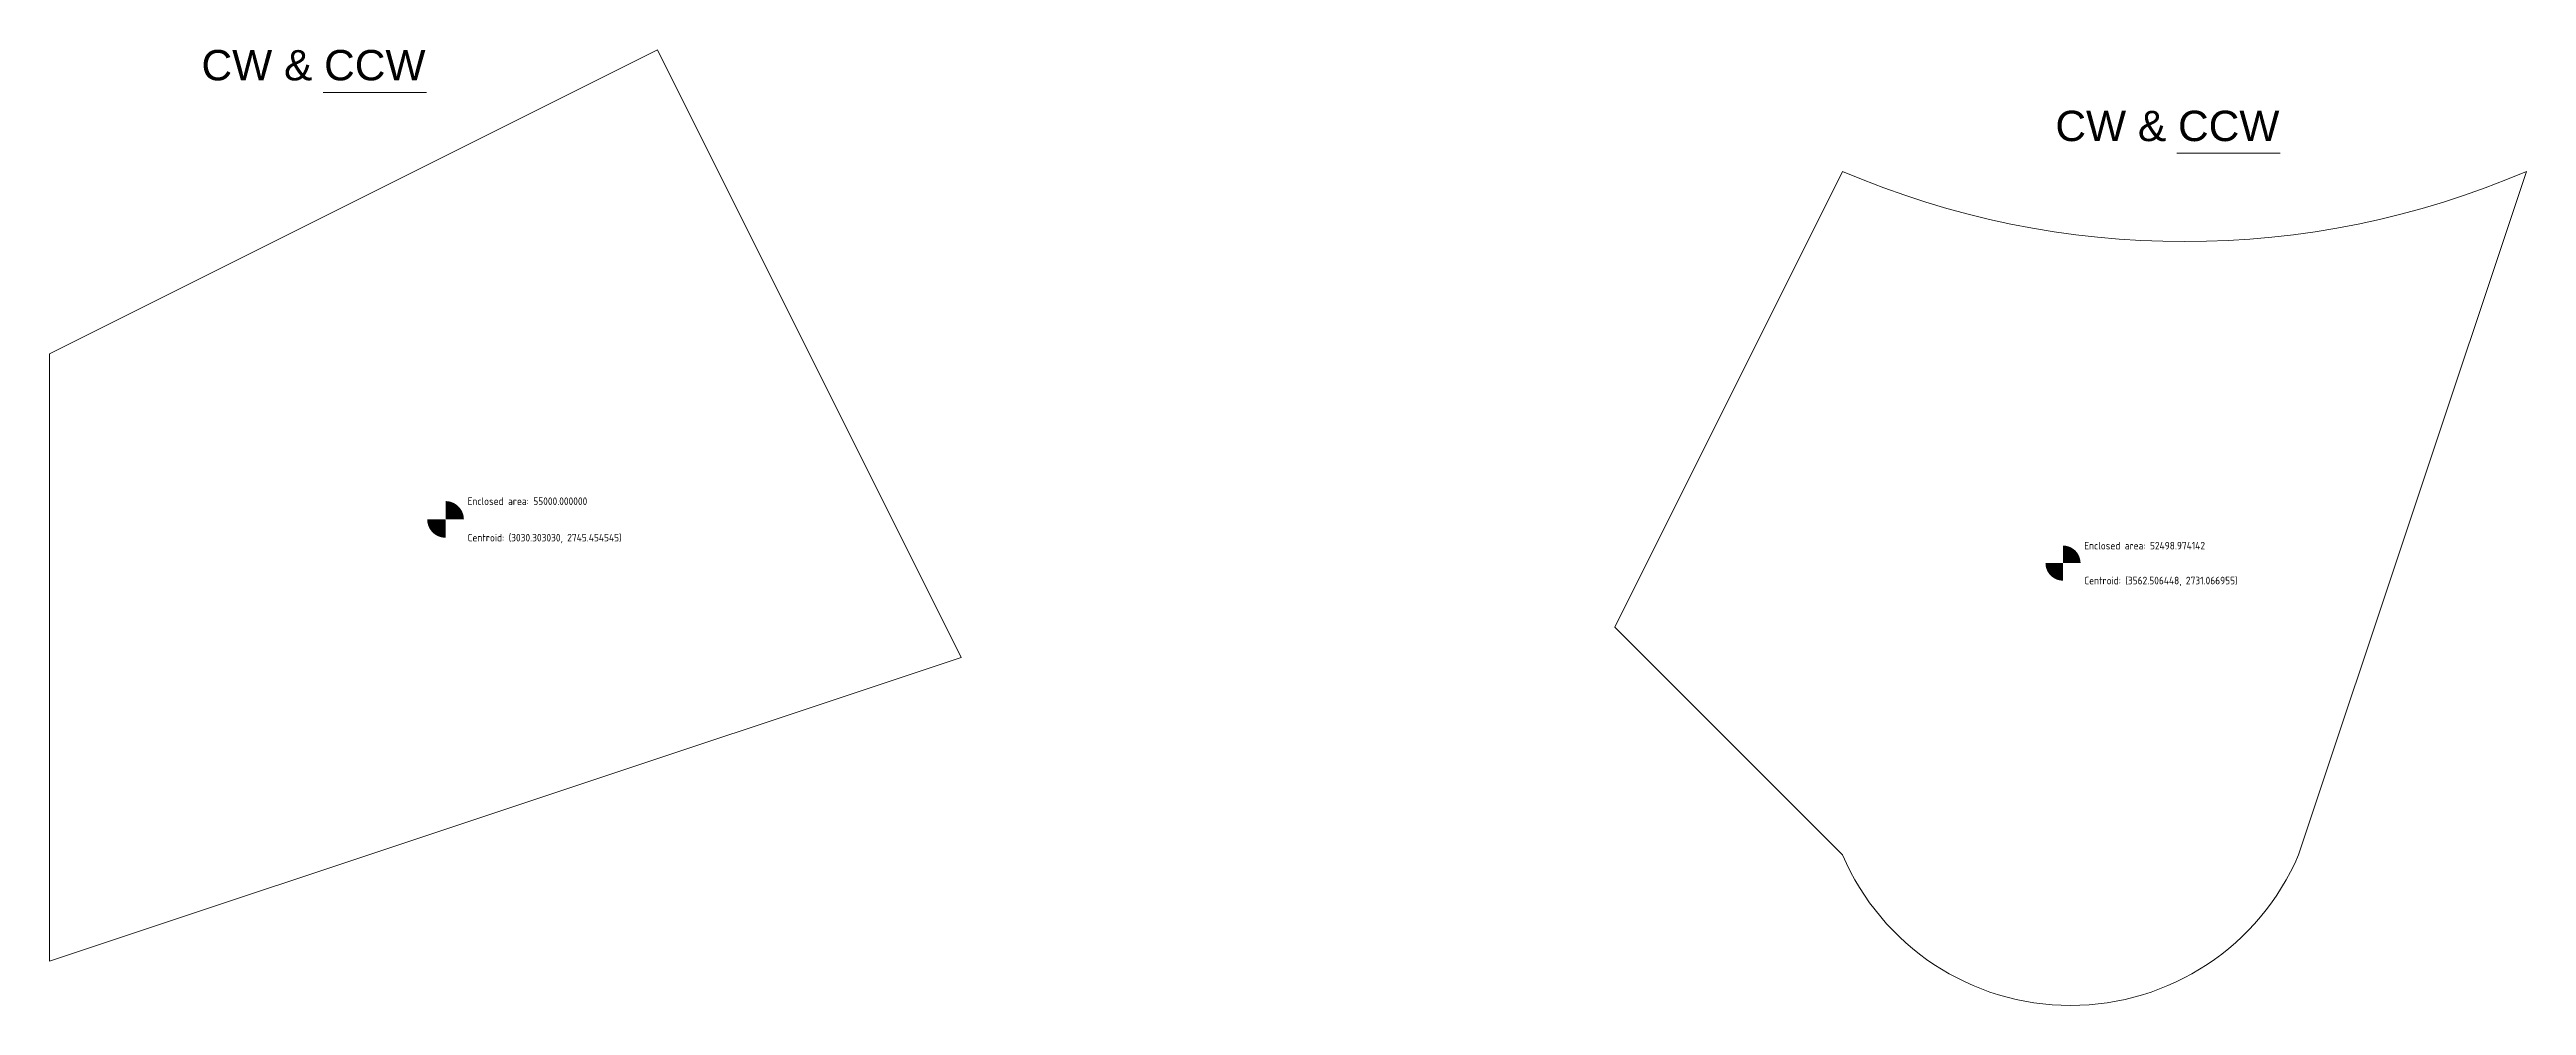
# Model space of a CAD drawing. Header units: millimetres. Extents: x 300 to 5400, y 194 to 3003.
# Drawn here: x 2900 to 3715, y 2585 to 2900 of the extents above; entities that cross this region are included whole.
import ezdxf

# ---------------------------------------------------------------- set-up
doc = ezdxf.new("R2010")
doc.units = ezdxf.units.MM
for name, color, linetype, lineweight, true_color in [('As open or closed shapes', 18, 'Continuous', 15, 0x000000), ('Centroid Examples (empty) ... As area centroid (empty) ... As arc segments (78)', 3, 'Continuous', 15, 0x00ff00), ('Centroid Examples (empty) ... As area centroid (empty) ... As arc segments (78) ... Area autoClose', 5, 'Continuous', 15, 0x0000ff), ('Text', 18, 'Continuous', 15, 0x000000)]:
    doc.layers.add(name, color=color, linetype=linetype, lineweight=lineweight, true_color=true_color)
doc.styles.add('textstyle22', font='arial.ttf')
doc.styles.add('textstyle23', font='arial.ttf')
doc.styles.add('textstyle46', font='')
doc.styles.add('textstyle47', font='')
doc.styles.add('textstyle48', font='')
doc.styles.add('textstyle49', font='')
doc.styles.get('textstyle46').set_extended_font_data('ISOCP')
doc.styles.get('textstyle47').set_extended_font_data('ISOCP')
doc.styles.get('textstyle48').set_extended_font_data('ISOCP')
doc.styles.get('textstyle49').set_extended_font_data('ISOCP')

msp = doc.modelspace()

# ---------------------------------------------------------------- texts
at = {"layer": 'Centroid Examples (empty) ... As area centroid (empty) ... As arc segments (78)', "color": 73, "true_color": 0x9bdc70, "char_height": 2.5, "attachment_point": 1}
for s, insert, style in [('Enclosed area: 55000.000000', (3037.55, 2752.7), 'textstyle46'), ('Centroid: (3030.303030, 2745.454545)', (3037.55, 2740.7), 'textstyle47'), ('Enclosed area: 52498.974142', (3569.5, 2738.06), 'textstyle48'), ('Centroid: (3562.506448, 2731.066955)', (3569.5, 2726.58), 'textstyle49')]:
    msp.add_mtext(s, dxfattribs=dict(at, insert=insert, style=style))
at = {"layer": 'Text', "char_height": 10, "attachment_point": 1}
for insert, style in [((2950, 2900), 'textstyle23'), ((3560, 2880), 'textstyle22')]:
    msp.add_mtext('CW & CCW', dxfattribs=dict(at, insert=insert, style=style))

# ---------------------------------------------------------------- linework, layer by layer
at = {"layer": 'As open or closed shapes', "flags": 128}
msp.add_lwpolyline([(3200, 2700), (3100, 2900), (2900, 2800), (2900, 2600)], dxfattribs=at)
msp.add_lwpolyline([(3415, 2710), (3490, 2635, 0.660775), (3640, 2635), (3715, 2860, -0.205152), (3490, 2860)], format="xyb", close=True, dxfattribs=at)
at = {"layer": 'Centroid Examples (empty) ... As area centroid (empty) ... As arc segments (78)', "color": 73, "true_color": 0x9bdc70, "flags": 128}
for points in [[(3024.3, 2745.45, 0, 0, 1), (3036.3, 2745.45, 0, 0, 0), (3033.3, 2745.45, 6.06, 6.06, 0.414214), (3030.3, 2748.45, 0, 0, 0), (3030.3, 2742.45, 6.06, 6.06, -0.414214), (3027.3, 2745.45, 0, 0, 0), (3024.3, 2745.45, 0, 0, -1), (3036.3, 2745.45, 0, 0, 0)], [(3556.77, 2731.07, 0, 0, 1), (3568.25, 2731.07, 0, 0, 0), (3565.38, 2731.07, 5.8, 5.8, 0.414214), (3562.51, 2733.94, 0, 0, 0), (3562.51, 2728.2, 5.8, 5.8, -0.414214), (3559.64, 2731.07, 0, 0, 0), (3556.77, 2731.07, 0, 0, -1), (3568.25, 2731.07, 0, 0, 0)]]:
    msp.add_lwpolyline(points, format="xyseb", dxfattribs=at)
at = {"layer": 'Centroid Examples (empty) ... As area centroid (empty) ... As arc segments (78) ... Area autoClose'}
msp.add_line((2900, 2600), (3200, 2700), dxfattribs=at)
at = {"layer": 'Text'}
for p, q in [((2990, 2886), (3024, 2886)), ((3600, 2866), (3634, 2866))]:
    msp.add_line(p, q, dxfattribs=at)

msp.set_redraw_order([(e.dxf.handle, doc.entitydb.next_handle()) for e in msp.query("TEXT MTEXT ATTDEF DIMENSION ARC_DIMENSION")])  # texts and dimensions are drawn at this point

doc.saveas('drawing.dxf')
